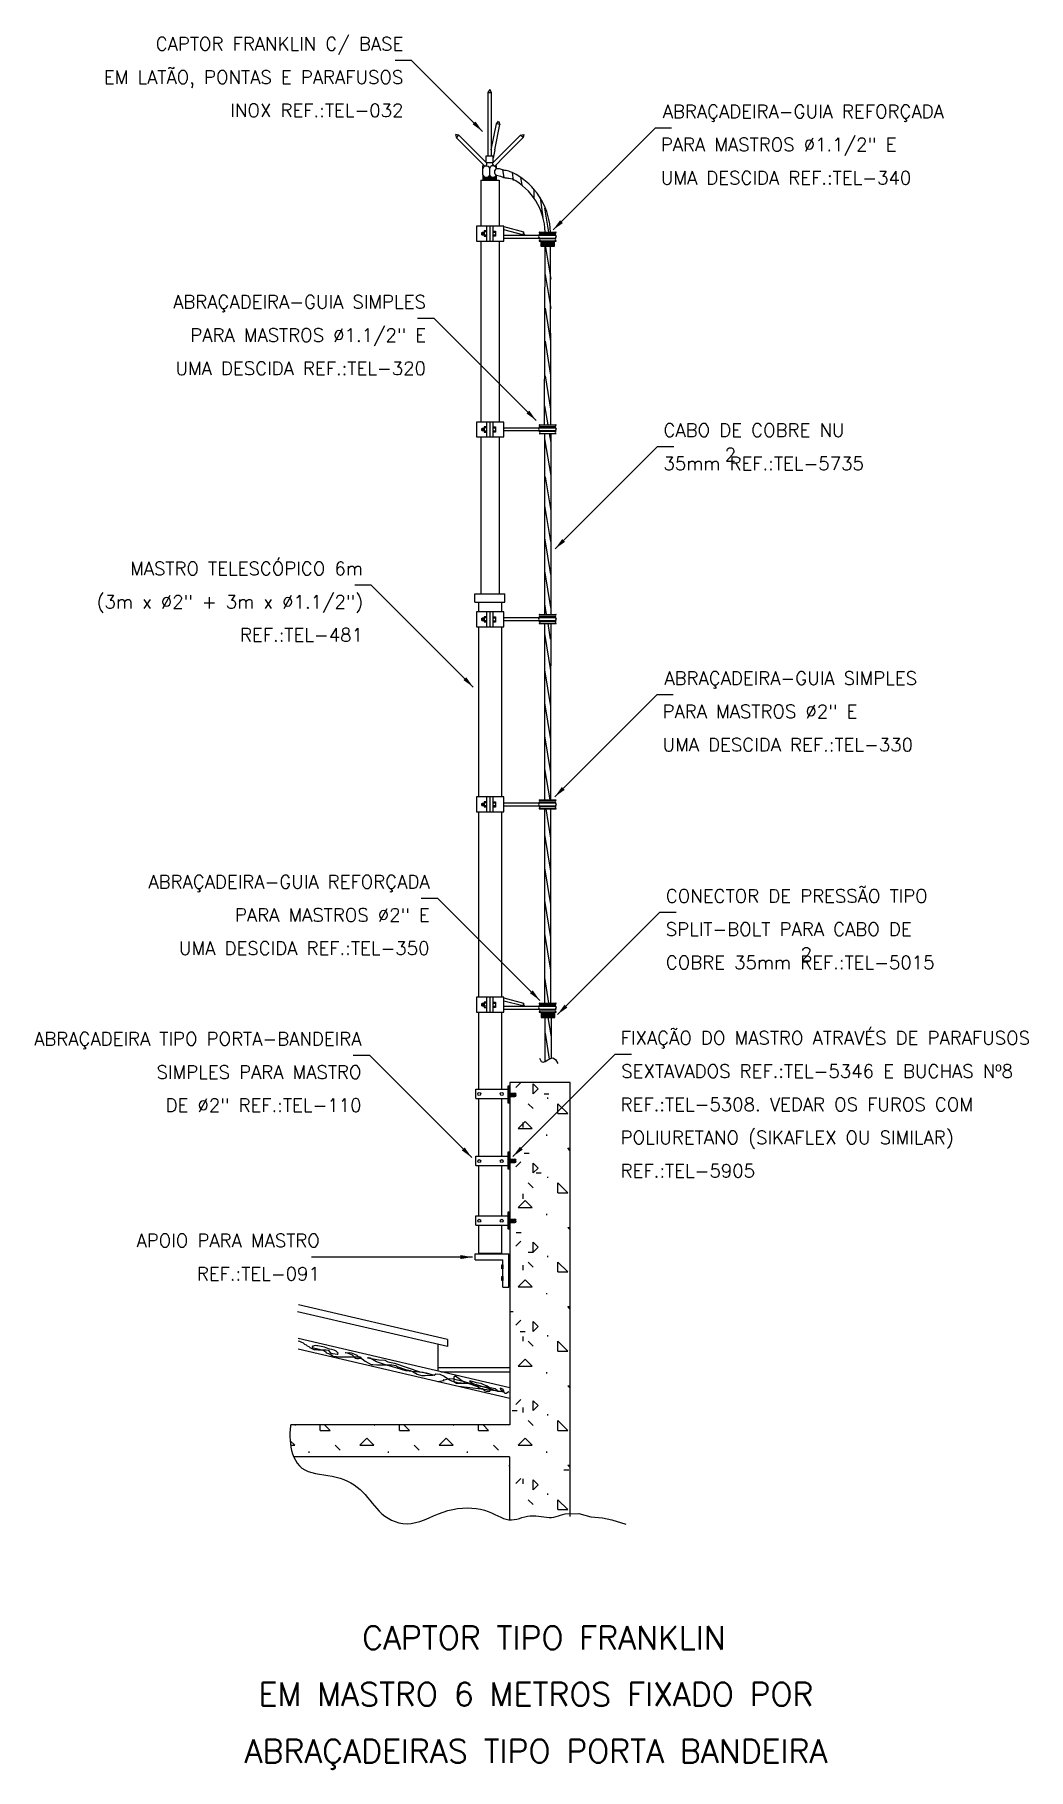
# Model space of a CAD drawing. Header units: millimetres. Extents: x -6158.1 to -6143.2, y -4738.5 to -4712.4.
import ezdxf
from ezdxf.enums import TextEntityAlignment as Align

# ---------------------------------------------------------------- set-up
doc = ezdxf.new("R2010")
doc.units = ezdxf.units.MM
doc.header["$LTSCALE"] = 10
doc.linetypes.add('DASHDOT', pattern=[1, 0.5, -0.25, 0, -0.25])
doc.layers.add('Termotécnica', color=7, linetype='Continuous')
doc.styles.add('r140', font='romans.shx')
doc.styles.add('r80', font='romans.shx')

msp = doc.modelspace()

# ---------------------------------------------------------------- texts
at = {"layer": 'Termotécnica', "color": 2, "style": 'r80'}
for s, p in [('CAPTOR FRANKLIN C/ BASE', (-6152.566, -4712.613)), ('EM LATÃO, PONTAS E PARAFUSOS', (-6152.566, -4713.114)), ('INOX REF.:TEL-032', (-6152.564, -4713.614)), ('ABRAÇADEIRA-GUIA SIMPLES', (-6152.226, -4716.497)), ('PARA MASTROS %%c1.1/2" E', (-6152.225, -4716.997)), ('UMA DESCIDA REF.:TEL-320', (-6152.225, -4717.498)), ('MASTRO TELESCÓPICO 6m', (-6153.174, -4720.512)), ('(3m x %%c2" + 3m x %%c1.1/2")', (-6153.173, -4721.013)), ('REF.:TEL-481', (-6153.173, -4721.512)), ('ABRAÇADEIRA-GUIA REFORÇADA', (-6152.17, -4725.228)), ('PARA MASTROS %%c2" E', (-6152.17, -4725.728)), ('UMA DESCIDA REF.:TEL-350', (-6152.172, -4726.228)), ('2', (-6146.412, -4726.316)), ('ABRAÇADEIRA TIPO PORTA-BANDEIRA', (-6153.196, -4727.593)), ('SIMPLES PARA MASTRO', (-6153.196, -4728.093)), ('DE %%c2" REF.:TEL-110', (-6153.196, -4728.593)), ('APOIO PARA MASTRO', (-6153.823, -4730.629)), ('REF.:TEL-091', (-6153.823, -4731.129))]:
    msp.add_text(s, height=0.2, dxfattribs=at).set_placement(p, align=Align.RIGHT)
for s, p in [('ABRAÇADEIRA-GUIA REFORÇADA', (-6148.661, -4713.63)), ('PARA MASTROS %%c1.1/2" E', (-6148.689, -4714.13)), ('UMA DESCIDA REF.:TEL-340', (-6148.689, -4714.63)), ('CABO DE COBRE NU', (-6148.649, -4718.429)), ('35mm REF.:TEL-5735', (-6148.649, -4718.929)), ('2', (-6147.726, -4718.796)), ('ABRAÇADEIRA-GUIA SIMPLES', (-6148.636, -4722.163)), ('PARA MASTROS %%c2" E', (-6148.663, -4722.663)), ('UMA DESCIDA REF.:TEL-330', (-6148.663, -4723.164)), ('CONECTOR DE PRESSÃO TIPO', (-6148.614, -4725.442)), ('SPLIT-BOLT PARA CABO DE', (-6148.615, -4725.941)), ('COBRE 35mm REF.:TEL-5015', (-6148.614, -4726.442)), ('FIXAÇÃO DO MASTRO ATRAVÉS DE PARAFUSOS', (-6149.293, -4727.579)), ('SEXTAVADOS REF.:TEL-5346 E BUCHAS Nº8', (-6149.285, -4728.079)), ('REF.:TEL-5308. VEDAR OS FUROS COM', (-6149.294, -4728.579)), ('POLIURETANO (SIKAFLEX OU SIMILAR)', (-6149.294, -4729.079)), ('REF.:TEL-5905', (-6149.293, -4729.579))]:
    msp.add_text(s, height=0.2, dxfattribs=at).set_placement(p)
at = {"layer": 'Termotécnica', "color": 5, "style": 'r140'}
for s, p in [(' CAPTOR TIPO FRANKLIN', (-6150.568, -4736.789)), ('EM MASTRO 6 METROS FIXADO POR', (-6150.568, -4737.64)), ('ABRAÇADEIRAS TIPO PORTA BANDEIRA', (-6150.568, -4738.495))]:
    msp.add_text(s, height=0.35, dxfattribs=at).set_placement(p, align=Align.BOTTOM_CENTER)

# ---------------------------------------------------------------- blocks, each defined once
blk = doc.blocks.new('*X7')
at = {"color": 0}
for p, q in [((181.767, 175.738), (181.784, 175.755)), ((181.767, 175.72), (181.785, 175.738)), ((181.767, 175.703), (181.786, 175.722)), ((181.768, 175.757), (181.773, 175.762)), ((181.775, 175.693), (181.785, 175.703))]:
    blk.add_line(p, q, dxfattribs=at)
blk = doc.blocks.new('*X1')
at = {"color": 0, "linetype": 'ByBlock'}
for p, q in [((387.028, 152.597), (387.028, 152.67)), ((387.041, 152.597), (387.041, 152.67)), ((387.053, 152.597), (387.053, 152.67)), ((387.066, 152.597), (387.066, 152.67)), ((387.078, 152.597), (387.078, 152.67))]:
    blk.add_line(p, q, dxfattribs=at)
blk = doc.blocks.new('*X2')
at = {"color": 0, "linetype": 'ByBlock'}
for p, q in [((387.028, 152.597), (387.028, 152.67)), ((387.041, 152.597), (387.041, 152.67)), ((387.053, 152.597), (387.053, 152.67)), ((387.066, 152.597), (387.066, 152.67)), ((387.078, 152.597), (387.078, 152.67))]:
    blk.add_line(p, q, dxfattribs=at)
blk = doc.blocks.new('*X3')
at = {"color": 0, "linetype": 'ByBlock'}
for p, q in [((387.028, 152.597), (387.028, 152.67)), ((387.041, 152.597), (387.041, 152.67)), ((387.053, 152.597), (387.053, 152.67)), ((387.066, 152.597), (387.066, 152.67)), ((387.078, 152.597), (387.078, 152.67))]:
    blk.add_line(p, q, dxfattribs=at)
blk = doc.blocks.new('*X4')
at = {"color": 0, "linetype": 'ByBlock'}
for p, q in [((387.028, 152.597), (387.028, 152.67)), ((387.041, 152.597), (387.041, 152.67)), ((387.053, 152.597), (387.053, 152.67)), ((387.066, 152.597), (387.066, 152.67)), ((387.078, 152.597), (387.078, 152.67))]:
    blk.add_line(p, q, dxfattribs=at)
blk = doc.blocks.new('*X5')
at = {"color": 0}
for p, q in [((221.64, 187.65), (221.66, 187.65)), ((222.07, 187.65), (222.15, 187.65)), ((222.1, 187.69), (222.12, 187.69)), ((222.56, 187.65), (222.58, 187.65)), ((221.64, 187.62), (221.7, 187.62)), ((221.64, 187.58), (221.76, 187.58)), ((221.64, 187.54), (222.58, 187.54)), ((221.64, 187.5), (222.58, 187.5)), ((221.64, 187.47), (222.58, 187.47)), ((221.64, 187.43), (222.58, 187.43)), ((221.64, 187.39), (222.58, 187.39)), ((221.97, 187.58), (222.25, 187.58)), ((222.03, 187.62), (222.19, 187.62)), ((222.46, 187.58), (222.58, 187.58)), ((222.52, 187.62), (222.58, 187.62))]:
    blk.add_line(p, q, dxfattribs=at)
blk = doc.blocks.new('*X6')
at = {"color": 0, "linetype": 'ByBlock'}
for p, q in [((387.028, 152.597), (387.028, 152.67)), ((387.041, 152.597), (387.041, 152.67)), ((387.053, 152.597), (387.053, 152.67)), ((387.066, 152.597), (387.066, 152.67)), ((387.078, 152.597), (387.078, 152.67))]:
    blk.add_line(p, q, dxfattribs=at)

# ---------------------------------------------------------------- hatches: boundary and pattern name
at = {"layer": 'Termotécnica'}
h = msp.add_hatch(dxfattribs=at)
h.set_pattern_fill('CONCRE', color=1, scale=1.192396, style=0)
h.set_pattern_definition([(0, (-6168.1258, -4753.6592), (1.192396, 1.192396), [0.14905, -1.043347]), (90, (-6168.1258, -4753.6592), (-1.192396, 1.192396), [0.14905, -1.043347]), (135, (-6167.9768, -4753.6592), (-1.192396, 0), [0.21079, -1.475515]), (0, (-6167.9768, -4752.9885), (1.192396, 1.192396), [0.14905, -1.043347]), (45, (-6167.9022, -4753.063), (0, 1.192396), [0.105394, -1.58091]), (135, (-6167.9022, -4753.063), (-1.192396, 0), [0.105394, -1.58091]), (0, (-6167.5296, -4752.6904), (1.192396, 1.192396), [0.21079, -0.98161]), (45, (-6167.5296, -4752.6904), (0, 1.192396), [0.14905, -1.537254]), (135, (-6167.3188, -4752.6904), (-1.192396, 0), [0.14905, -1.537254]), (90, (-6167.306, -4753.3611), (-1.192396, 1.192396), [0.14905, -1.043347]), (45, (-6167.306, -4753.3611), (0, 1.192396), [0.105394, -1.58091]), (135, (-6167.2315, -4753.2866), (-1.192396, 0), [0.105394, -1.58091]), (0, (-6167.9768, -4753.3611), (1.192396, 1.192396), [0.074525, -0.99863]), (0, (-6167.0825, -4753.063), (1.192396, 1.192396), [0.074525, -0.99863]), (90, (-6167.4551, -4752.914), (-1.192396, 1.192396), [0.074525, -0.99863]), (135, (-6167.306, -4753.5847), (-1.192396, 0), [0.105394, -1.58091]), (135, (-6167.8277, -4752.7649), (-1.192396, 0), [0.105394, -1.58091]), (45, (-6167.5669, -4753.268), (0, 1.192396), [0.105394, -1.58091]), (90, (-6167.7159, -4753.5102), (-1.192396, 1.192396), [0.01863, -1.173765]), (90, (-6167.66, -4753.0071), (-1.192396, 1.192396), [0.01863, -1.173765]), (90, (-6167.1011, -4752.8022), (-1.192396, 1.192396), [0.01863, -1.173765]), (90, (-6167.0825, -4753.4357), (-1.192396, 1.192396), [0.01863, -1.173765])])
h.paths.add_polyline_path([(-6150.963, -4728.149), (-6150.963, -4728.334), (-6150.962, -4728.322), (-6150.956, -4728.325), (-6150.95, -4728.322), (-6150.941, -4728.325), (-6150.936, -4728.321), (-6150.928, -4728.325), (-6150.923, -4728.321), (-6150.917, -4728.325), (-6150.911, -4728.322), (-6150.902, -4728.325), (-6150.897, -4728.321), (-6150.89, -4728.325), (-6150.885, -4728.322), (-6150.877, -4728.328), (-6150.872, -4728.335), (-6150.877, -4728.341), (-6150.885, -4728.348), (-6150.89, -4728.345), (-6150.898, -4728.348), (-6150.902, -4728.344), (-6150.911, -4728.348), (-6150.916, -4728.344), (-6150.924, -4728.348), (-6150.929, -4728.344), (-6150.937, -4728.348), (-6150.941, -4728.345), (-6150.95, -4728.348), (-6150.956, -4728.344), (-6150.963, -4728.348), (-6150.963, -4729.329), (-6150.962, -4729.317), (-6150.956, -4729.319), (-6150.95, -4729.317), (-6150.941, -4729.319), (-6150.936, -4729.316), (-6150.928, -4729.319), (-6150.923, -4729.316), (-6150.917, -4729.32), (-6150.911, -4729.317), (-6150.902, -4729.32), (-6150.897, -4729.316), (-6150.89, -4729.32), (-6150.885, -4729.317), (-6150.877, -4729.323), (-6150.872, -4729.33), (-6150.877, -4729.336), (-6150.885, -4729.343), (-6150.89, -4729.34), (-6150.898, -4729.343), (-6150.902, -4729.339), (-6150.911, -4729.343), (-6150.916, -4729.338), (-6150.924, -4729.343), (-6150.929, -4729.339), (-6150.937, -4729.343), (-6150.941, -4729.34), (-6150.95, -4729.342), (-6150.956, -4729.339), (-6150.963, -4729.342), (-6150.963, -4730.232), (-6150.962, -4730.22), (-6150.956, -4730.223), (-6150.95, -4730.22), (-6150.941, -4730.223), (-6150.936, -4730.219), (-6150.928, -4730.223), (-6150.923, -4730.219), (-6150.917, -4730.223), (-6150.911, -4730.22), (-6150.902, -4730.223), (-6150.897, -4730.219), (-6150.89, -4730.223), (-6150.885, -4730.22), (-6150.877, -4730.226), (-6150.872, -4730.233), (-6150.877, -4730.239), (-6150.885, -4730.246), (-6150.89, -4730.243), (-6150.898, -4730.246), (-6150.902, -4730.242), (-6150.911, -4730.246), (-6150.916, -4730.242), (-6150.924, -4730.246), (-6150.929, -4730.242), (-6150.937, -4730.246), (-6150.941, -4730.243), (-6150.95, -4730.246), (-6150.956, -4730.242), (-6150.963, -4730.246), (-6150.963, -4733.304), (-6154.261, -4733.304), (-6154.263, -4733.32), (-6154.269, -4733.375), (-6154.272, -4733.429), (-6154.272, -4733.482), (-6154.27, -4733.535), (-6154.266, -4733.588), (-6154.258, -4733.64), (-6154.247, -4733.691), (-6154.232, -4733.742), (-6154.215, -4733.785), (-6150.969, -4733.785), (-6150.969, -4734.734), (-6150.939, -4734.735), (-6150.899, -4734.731), (-6150.859, -4734.723), (-6150.819, -4734.713), (-6150.779, -4734.701), (-6150.738, -4734.69), (-6150.697, -4734.681), (-6150.656, -4734.675), (-6150.614, -4734.674), (-6150.572, -4734.676), (-6150.53, -4734.68), (-6150.489, -4734.686), (-6150.448, -4734.691), (-6150.408, -4734.696), (-6150.37, -4734.699), (-6150.333, -4734.698), (-6150.298, -4734.693), (-6150.264, -4734.685), (-6150.231, -4734.675), (-6150.197, -4734.664), (-6150.163, -4734.654), (-6150.128, -4734.646), (-6150.053, -4734.643), (-6150.053, -4728.149)])

# ---------------------------------------------------------------- linework, layer by layer
at = {"layer": 'Termotécnica', "color": 2}
for p, q in [((-6152.441, -4712.764), (-6152.691, -4712.764)), ((-6151.374, -4713.831), (-6152.441, -4712.764)), ((-6150.312, -4715.315), (-6148.776, -4713.78)), ((-6148.526, -4713.78), (-6148.776, -4713.78)), ((-6152.1, -4716.647), (-6152.35, -4716.647)), ((-6150.565, -4718.183), (-6152.1, -4716.647)), ((-6150.28, -4720.115), (-6148.745, -4718.579)), ((-6148.495, -4718.579), (-6148.745, -4718.579)), ((-6153.048, -4720.663), (-6153.298, -4720.663)), ((-6151.513, -4722.198), (-6153.048, -4720.663)), ((-6150.286, -4723.849), (-6148.751, -4722.314)), ((-6148.501, -4722.314), (-6148.751, -4722.314)), ((-6152.046, -4725.378), (-6152.296, -4725.378)), ((-6150.511, -4726.913), (-6152.046, -4725.378)), ((-6150.246, -4727.127), (-6148.71, -4725.592)), ((-6148.46, -4725.592), (-6148.71, -4725.592)), ((-6153.071, -4727.743), (-6153.321, -4727.743)), ((-6151.536, -4729.279), (-6153.071, -4727.743)), ((-6150.917, -4729.265), (-6149.381, -4727.729)), ((-6149.131, -4727.729), (-6149.381, -4727.729)), ((-6153.698, -4730.779), (-6153.948, -4730.779)), ((-6151.526, -4730.779), (-6153.698, -4730.779))]:
    msp.add_line(p, q, dxfattribs=at)
at = {"layer": 'Termotécnica', "color": 2, "ltscale": 5}
for p, q in [((-6151.29, -4714.197), (-6151.29, -4713.244)), ((-6151.239, -4714.197), (-6151.239, -4713.244)), ((-6151.241, -4714.106), (-6151.165, -4713.717)), ((-6151.189, -4714.11), (-6151.114, -4713.726)), ((-6151.491, -4714.202), (-6151.767, -4713.926)), ((-6151.45, -4714.17), (-6151.731, -4713.889)), ((-6151.081, -4714.17), (-6150.8, -4713.889)), ((-6151.04, -4714.202), (-6150.763, -4713.925)), ((-6151.491, -4714.202), (-6151.345, -4714.348)), ((-6151.308, -4714.311), (-6151.455, -4714.164)), ((-6151.316, -4714.197), (-6151.213, -4714.197)), ((-6151.316, -4714.3), (-6151.316, -4714.197)), ((-6151.222, -4714.311), (-6151.075, -4714.164)), ((-6151.189, -4714.11), (-6151.214, -4714.235)), ((-6151.214, -4714.3), (-6151.214, -4714.197)), ((-6151.04, -4714.202), (-6151.185, -4714.348)), ((-6151.354, -4714.339), (-6151.367, -4714.351)), ((-6151.367, -4714.483), (-6151.367, -4714.351)), ((-6151.367, -4714.483), (-6151.367, -4714.49)), ((-6151.364, -4714.561), (-6151.364, -4714.496)), ((-6151.316, -4714.3), (-6151.214, -4714.3)), ((-6151.266, -4714.383), (-6151.266, -4714.49)), ((-6151.176, -4714.339), (-6151.166, -4714.351)), ((-6151.17, -4714.499), (-6151.17, -4714.56)), ((-6151.166, -4714.351), (-6151.166, -4714.395)), ((-6151.166, -4714.491), (-6151.166, -4714.491)), ((-6151.17, -4714.56), (-6151.364, -4714.561)), ((-6151.464, -4715.258), (-6151.464, -4715.481)), ((-6151.309, -4715.481), (-6151.309, -4715.258)), ((-6151.264, -4715.258), (-6151.264, -4715.481)), ((-6151.264, -4715.258), (-6151.264, -4715.481)), ((-6151.219, -4715.258), (-6151.219, -4715.481)), ((-6151.054, -4715.481), (-6151.054, -4715.258)), ((-6150.754, -4715.345), (-6150.766, -4715.389)), ((-6150.518, -4715.347), (-6150.268, -4715.347)), ((-6150.505, -4715.392), (-6150.518, -4715.378)), ((-6150.268, -4715.378), (-6150.518, -4715.378)), ((-6150.505, -4715.436), (-6150.518, -4715.45)), ((-6150.268, -4715.45), (-6150.518, -4715.45)), ((-6150.518, -4715.481), (-6150.268, -4715.481)), ((-6150.505, -4715.392), (-6150.283, -4715.391)), ((-6150.505, -4715.436), (-6150.283, -4715.436)), ((-6150.439, -4718.247), (-6150.431, -4715.481)), ((-6150.347, -4718.247), (-6150.349, -4715.481)), ((-6150.281, -4715.391), (-6150.268, -4715.378)), ((-6150.281, -4715.436), (-6150.268, -4715.45)), ((-6151.464, -4718.206), (-6151.464, -4718.429)), ((-6151.309, -4718.429), (-6151.309, -4718.206)), ((-6151.264, -4718.206), (-6151.264, -4718.429)), ((-6151.264, -4718.206), (-6151.264, -4718.429)), ((-6151.219, -4718.206), (-6151.219, -4718.429)), ((-6151.054, -4718.429), (-6151.054, -4718.206)), ((-6150.518, -4718.247), (-6150.268, -4718.247)), ((-6150.268, -4718.278), (-6150.518, -4718.278)), ((-6150.505, -4718.292), (-6150.518, -4718.278)), ((-6150.505, -4718.336), (-6150.518, -4718.35)), ((-6150.268, -4718.35), (-6150.518, -4718.35)), ((-6150.518, -4718.381), (-6150.268, -4718.381)), ((-6150.505, -4718.292), (-6150.283, -4718.292)), ((-6150.505, -4718.336), (-6150.283, -4718.336)), ((-6150.347, -4718.381), (-6150.347, -4721.106)), ((-6150.281, -4718.292), (-6150.268, -4718.278)), ((-6150.281, -4718.336), (-6150.268, -4718.35)), ((-6151.464, -4721.065), (-6151.464, -4721.288)), ((-6151.309, -4721.288), (-6151.309, -4721.065)), ((-6151.264, -4721.065), (-6151.264, -4721.288)), ((-6151.264, -4721.065), (-6151.264, -4721.288)), ((-6151.219, -4721.065), (-6151.219, -4721.288)), ((-6151.054, -4721.288), (-6151.054, -4721.065)), ((-6150.518, -4721.106), (-6150.268, -4721.106)), ((-6150.505, -4721.15), (-6150.518, -4721.137)), ((-6150.268, -4721.137), (-6150.518, -4721.137)), ((-6150.505, -4721.195), (-6150.518, -4721.208)), ((-6150.268, -4721.208), (-6150.518, -4721.208)), ((-6150.518, -4721.24), (-6150.268, -4721.24)), ((-6150.505, -4721.15), (-6150.283, -4721.15)), ((-6150.505, -4721.195), (-6150.283, -4721.195)), ((-6150.347, -4721.24), (-6150.349, -4722.525)), ((-6150.281, -4721.15), (-6150.268, -4721.137)), ((-6150.281, -4721.195), (-6150.268, -4721.208)), ((-6150.439, -4722.525), (-6150.44, -4723.896)), ((-6150.349, -4722.525), (-6150.349, -4723.896)), ((-6151.464, -4723.851), (-6151.464, -4724.074)), ((-6151.309, -4724.074), (-6151.309, -4723.851)), ((-6151.264, -4723.851), (-6151.264, -4724.074)), ((-6151.264, -4723.851), (-6151.264, -4724.074)), ((-6151.219, -4723.851), (-6151.219, -4724.074)), ((-6151.054, -4724.074), (-6151.054, -4723.851)), ((-6150.518, -4723.896), (-6150.268, -4723.896)), ((-6150.505, -4723.941), (-6150.518, -4723.928)), ((-6150.268, -4723.928), (-6150.518, -4723.928)), ((-6150.505, -4723.941), (-6150.283, -4723.941)), ((-6150.281, -4723.941), (-6150.268, -4723.928)), ((-6150.505, -4723.986), (-6150.518, -4723.999)), ((-6150.268, -4723.999), (-6150.518, -4723.999)), ((-6150.518, -4724.03), (-6150.268, -4724.03)), ((-6150.505, -4723.986), (-6150.283, -4723.986)), ((-6150.44, -4724.03), (-6150.441, -4726.665)), ((-6150.349, -4724.03), (-6150.35, -4726.665)), ((-6150.281, -4723.986), (-6150.268, -4723.999)), ((-6150.441, -4726.665), (-6150.441, -4726.956)), ((-6150.35, -4726.665), (-6150.35, -4726.956)), ((-6151.464, -4726.867), (-6151.464, -4727.09)), ((-6151.309, -4727.09), (-6151.309, -4726.867)), ((-6151.264, -4726.867), (-6151.264, -4727.09)), ((-6151.264, -4726.867), (-6151.264, -4727.09)), ((-6151.219, -4726.867), (-6151.219, -4727.09)), ((-6151.054, -4727.09), (-6151.054, -4726.867)), ((-6150.754, -4726.955), (-6150.766, -4726.998)), ((-6150.518, -4726.956), (-6150.268, -4726.956)), ((-6150.268, -4726.988), (-6150.518, -4726.988)), ((-6150.505, -4727.001), (-6150.518, -4726.988)), ((-6150.505, -4727.046), (-6150.518, -4727.059)), ((-6150.268, -4727.059), (-6150.518, -4727.059)), ((-6150.505, -4727.001), (-6150.283, -4727.001)), ((-6150.505, -4727.046), (-6150.283, -4727.046)), ((-6150.281, -4727.001), (-6150.268, -4726.988)), ((-6150.281, -4727.046), (-6150.268, -4727.059)), ((-6150.518, -4727.09), (-6150.268, -4727.09)), ((-6150.433, -4727.171), (-6150.433, -4727.835)), ((-6150.342, -4727.171), (-6150.342, -4727.786)), ((-6151.475, -4728.249), (-6150.993, -4728.249)), ((-6151.475, -4728.389), (-6151.475, -4728.249)), ((-6151.475, -4728.389), (-6150.993, -4728.389)), ((-6151.475, -4729.259), (-6150.993, -4729.259)), ((-6151.475, -4729.399), (-6151.475, -4729.259)), ((-6151.475, -4729.399), (-6150.993, -4729.399)), ((-6151.475, -4730.158), (-6150.993, -4730.158)), ((-6151.475, -4730.298), (-6151.475, -4730.158)), ((-6151.475, -4730.298), (-6150.993, -4730.298)), ((-6151.486, -4730.73), (-6150.975, -4730.73)), ((-6151.486, -4730.82), (-6151.486, -4730.73)), ((-6150.975, -4731.23), (-6150.975, -4730.73)), ((-6151.486, -4730.82), (-6151.065, -4730.82)), ((-6151.065, -4731.23), (-6151.065, -4730.82)), ((-6151.065, -4731.23), (-6150.975, -4731.23)), ((-6151.901, -4732.018), (-6154.145, -4731.495)), ((-6151.901, -4732.126), (-6154.157, -4731.601)), ((-6150.963, -4732.746), (-6154.151, -4732.004)), ((-6150.963, -4732.906), (-6154.151, -4732.164)), ((-6152.047, -4732.092), (-6152.047, -4732.493)), ((-6152.047, -4732.442), (-6150.963, -4732.442)), ((-6151.999, -4732.504), (-6150.963, -4732.504))]:
    msp.add_line(p, q, dxfattribs=at)
at = {"layer": 'Termotécnica', "color": 1}
msp.add_line((-6151.367, -4714.383), (-6151.367, -4714.383), dxfattribs=at)
at = {"layer": 'Termotécnica', "color": 1, "ltscale": 5}
for p, q in [((-6151.072, -4714.407), (-6151.054, -4714.525)), ((-6150.929, -4714.45), (-6150.91, -4714.569)), ((-6150.8, -4714.523), (-6150.782, -4714.641)), ((-6150.601, -4714.701), (-6150.602, -4714.831)), ((-6150.507, -4714.827), (-6150.463, -4715.125)), ((-6150.439, -4714.989), (-6150.381, -4715.347)), ((-6151.349, -4715.329), (-6151.349, -4715.409)), ((-6151.311, -4715.33), (-6151.349, -4715.33)), ((-6151.22, -4715.331), (-6151.178, -4715.331)), ((-6151.22, -4715.331), (-6151.178, -4715.331)), ((-6151.178, -4715.331), (-6151.178, -4715.41)), ((-6151.178, -4715.331), (-6151.178, -4715.41)), ((-6151.381, -4715.354), (-6151.382, -4715.386)), ((-6151.382, -4715.386), (-6151.382, -4715.354)), ((-6151.382, -4715.354), (-6151.357, -4715.354)), ((-6151.382, -4715.386), (-6151.349, -4715.386)), ((-6151.349, -4715.386), (-6151.382, -4715.386)), ((-6151.349, -4715.354), (-6151.381, -4715.354)), ((-6151.376, -4715.354), (-6151.376, -4715.386)), ((-6151.37, -4715.354), (-6151.37, -4715.386)), ((-6151.364, -4715.354), (-6151.364, -4715.386)), ((-6151.359, -4715.354), (-6151.359, -4715.386)), ((-6151.357, -4715.354), (-6151.349, -4715.354)), ((-6151.355, -4715.354), (-6151.355, -4715.386)), ((-6151.355, -4715.354), (-6151.355, -4715.386)), ((-6151.31, -4715.345), (-6151.349, -4715.345)), ((-6151.31, -4715.394), (-6151.349, -4715.394)), ((-6151.31, -4715.394), (-6151.349, -4715.394)), ((-6151.349, -4715.409), (-6151.31, -4715.409)), ((-6151.178, -4715.346), (-6151.22, -4715.346)), ((-6151.22, -4715.346), (-6151.178, -4715.346)), ((-6151.178, -4715.394), (-6151.22, -4715.394)), ((-6151.22, -4715.394), (-6151.178, -4715.394)), ((-6151.178, -4715.41), (-6151.22, -4715.41)), ((-6151.178, -4715.41), (-6151.22, -4715.41)), ((-6150.518, -4715.351), (-6150.268, -4715.351)), ((-6150.518, -4715.476), (-6150.268, -4715.476)), ((-6150.431, -4715.543), (-6150.347, -4716.056)), ((-6150.359, -4715.481), (-6150.349, -4715.541)), ((-6150.431, -4715.987), (-6150.347, -4716.499)), ((-6150.431, -4716.494), (-6150.349, -4716.996)), ((-6150.431, -4716.991), (-6150.348, -4717.499)), ((-6150.431, -4717.51), (-6150.349, -4718.011)), ((-6150.438, -4717.96), (-6150.391, -4718.247)), ((-6151.381, -4718.302), (-6151.382, -4718.335)), ((-6151.382, -4718.335), (-6151.382, -4718.302)), ((-6151.382, -4718.302), (-6151.357, -4718.302)), ((-6151.382, -4718.335), (-6151.349, -4718.335)), ((-6151.349, -4718.335), (-6151.382, -4718.335)), ((-6151.349, -4718.302), (-6151.381, -4718.302)), ((-6151.376, -4718.302), (-6151.376, -4718.335)), ((-6151.37, -4718.302), (-6151.37, -4718.335)), ((-6151.364, -4718.302), (-6151.364, -4718.335)), ((-6151.359, -4718.302), (-6151.359, -4718.335)), ((-6151.357, -4718.302), (-6151.349, -4718.302)), ((-6151.355, -4718.302), (-6151.355, -4718.335)), ((-6151.355, -4718.302), (-6151.355, -4718.335)), ((-6151.311, -4718.278), (-6151.349, -4718.278)), ((-6151.349, -4718.278), (-6151.349, -4718.358)), ((-6151.31, -4718.293), (-6151.349, -4718.293)), ((-6151.31, -4718.342), (-6151.349, -4718.342)), ((-6151.31, -4718.342), (-6151.349, -4718.342)), ((-6151.349, -4718.358), (-6151.31, -4718.358)), ((-6151.22, -4718.279), (-6151.178, -4718.279)), ((-6151.22, -4718.279), (-6151.178, -4718.279)), ((-6151.178, -4718.295), (-6151.22, -4718.295)), ((-6151.22, -4718.295), (-6151.178, -4718.295)), ((-6151.178, -4718.343), (-6151.22, -4718.343)), ((-6151.22, -4718.343), (-6151.178, -4718.343)), ((-6151.178, -4718.359), (-6151.22, -4718.359)), ((-6151.178, -4718.359), (-6151.22, -4718.359)), ((-6151.178, -4718.279), (-6151.178, -4718.359)), ((-6151.178, -4718.279), (-6151.178, -4718.359)), ((-6150.518, -4718.252), (-6150.268, -4718.251)), ((-6150.518, -4718.377), (-6150.268, -4718.377)), ((-6150.438, -4718.459), (-6150.347, -4719.013)), ((-6150.369, -4718.381), (-6150.347, -4718.517)), ((-6150.431, -4719.031), (-6150.347, -4719.543)), ((-6150.438, -4719.464), (-6150.349, -4720.006)), ((-6150.439, -4719.95), (-6150.349, -4720.503)), ((-6150.439, -4720.447), (-6150.349, -4720.999)), ((-6150.439, -4720.943), (-6150.413, -4721.106)), ((-6151.382, -4721.161), (-6151.357, -4721.161)), ((-6151.382, -4721.194), (-6151.382, -4721.161)), ((-6151.381, -4721.161), (-6151.382, -4721.194)), ((-6151.349, -4721.194), (-6151.382, -4721.194)), ((-6151.382, -4721.194), (-6151.349, -4721.194)), ((-6151.349, -4721.161), (-6151.381, -4721.161)), ((-6151.376, -4721.161), (-6151.376, -4721.194)), ((-6151.37, -4721.161), (-6151.37, -4721.194)), ((-6151.364, -4721.161), (-6151.364, -4721.194)), ((-6151.359, -4721.161), (-6151.359, -4721.194)), ((-6151.357, -4721.161), (-6151.349, -4721.161)), ((-6151.355, -4721.161), (-6151.355, -4721.193)), ((-6151.355, -4721.161), (-6151.355, -4721.193)), ((-6151.349, -4721.137), (-6151.349, -4721.216)), ((-6151.311, -4721.137), (-6151.349, -4721.137)), ((-6151.31, -4721.152), (-6151.349, -4721.152)), ((-6151.31, -4721.201), (-6151.349, -4721.201)), ((-6151.31, -4721.201), (-6151.349, -4721.201)), ((-6151.349, -4721.216), (-6151.31, -4721.216)), ((-6151.22, -4721.138), (-6151.178, -4721.138)), ((-6151.22, -4721.138), (-6151.178, -4721.138)), ((-6151.22, -4721.154), (-6151.178, -4721.154)), ((-6151.178, -4721.154), (-6151.22, -4721.154)), ((-6151.22, -4721.202), (-6151.178, -4721.202)), ((-6151.178, -4721.202), (-6151.22, -4721.202)), ((-6151.178, -4721.217), (-6151.22, -4721.217)), ((-6151.178, -4721.217), (-6151.22, -4721.217)), ((-6151.178, -4721.138), (-6151.178, -4721.217)), ((-6151.178, -4721.138), (-6151.178, -4721.217)), ((-6150.518, -4721.11), (-6150.268, -4721.11)), ((-6150.518, -4721.235), (-6150.268, -4721.235)), ((-6150.391, -4721.24), (-6150.353, -4721.473)), ((-6150.439, -4721.39), (-6150.348, -4721.947)), ((-6150.439, -4721.936), (-6150.349, -4722.489)), ((-6150.439, -4722.433), (-6150.349, -4722.985)), ((-6150.439, -4722.929), (-6150.349, -4723.482)), ((-6150.439, -4723.426), (-6150.362, -4723.896)), ((-6151.382, -4723.947), (-6151.357, -4723.947)), ((-6151.382, -4723.979), (-6151.382, -4723.947)), ((-6151.381, -4723.947), (-6151.382, -4723.979)), ((-6151.349, -4723.947), (-6151.381, -4723.947)), ((-6151.376, -4723.947), (-6151.376, -4723.979)), ((-6151.37, -4723.947), (-6151.37, -4723.979)), ((-6151.364, -4723.947), (-6151.364, -4723.979)), ((-6151.359, -4723.947), (-6151.359, -4723.979)), ((-6151.357, -4723.947), (-6151.349, -4723.947)), ((-6151.355, -4723.947), (-6151.355, -4723.979)), ((-6151.355, -4723.947), (-6151.355, -4723.979)), ((-6151.349, -4723.922), (-6151.349, -4724.002)), ((-6151.311, -4723.923), (-6151.349, -4723.923)), ((-6151.31, -4723.938), (-6151.349, -4723.938)), ((-6151.22, -4723.924), (-6151.178, -4723.924)), ((-6151.22, -4723.924), (-6151.178, -4723.924)), ((-6151.22, -4723.939), (-6151.178, -4723.939)), ((-6151.178, -4723.939), (-6151.22, -4723.939)), ((-6151.178, -4723.924), (-6151.178, -4724.003)), ((-6151.178, -4723.924), (-6151.178, -4724.003)), ((-6150.518, -4723.901), (-6150.268, -4723.901)), ((-6151.349, -4723.979), (-6151.382, -4723.979)), ((-6151.382, -4723.979), (-6151.349, -4723.979)), ((-6151.31, -4723.987), (-6151.349, -4723.987)), ((-6151.31, -4723.987), (-6151.349, -4723.987)), ((-6151.349, -4724.002), (-6151.31, -4724.002)), ((-6151.22, -4723.987), (-6151.178, -4723.987)), ((-6151.178, -4723.987), (-6151.22, -4723.987)), ((-6151.178, -4724.003), (-6151.22, -4724.003)), ((-6151.178, -4724.003), (-6151.22, -4724.003)), ((-6150.518, -4724.026), (-6150.268, -4724.026)), ((-6150.422, -4724.03), (-6150.349, -4724.472)), ((-6150.44, -4724.416), (-6150.35, -4724.967)), ((-6150.439, -4724.916), (-6150.349, -4725.468)), ((-6150.439, -4725.412), (-6150.349, -4725.965)), ((-6150.439, -4725.909), (-6150.349, -4726.461)), ((-6150.441, -4726.571), (-6150.378, -4726.956)), ((-6151.381, -4726.963), (-6151.382, -4726.996)), ((-6151.382, -4726.996), (-6151.382, -4726.963)), ((-6151.382, -4726.963), (-6151.357, -4726.963)), ((-6151.382, -4726.996), (-6151.349, -4726.996)), ((-6151.349, -4726.996), (-6151.382, -4726.996)), ((-6151.349, -4726.963), (-6151.381, -4726.963)), ((-6151.376, -4726.963), (-6151.376, -4726.996)), ((-6151.37, -4726.963), (-6151.37, -4726.996)), ((-6151.364, -4726.963), (-6151.364, -4726.996)), ((-6151.359, -4726.963), (-6151.359, -4726.996)), ((-6151.357, -4726.963), (-6151.349, -4726.963)), ((-6151.355, -4726.963), (-6151.355, -4726.996)), ((-6151.355, -4726.963), (-6151.355, -4726.996)), ((-6151.311, -4726.939), (-6151.349, -4726.939)), ((-6151.349, -4726.939), (-6151.349, -4727.019)), ((-6151.31, -4726.954), (-6151.349, -4726.954)), ((-6151.31, -4727.003), (-6151.349, -4727.003)), ((-6151.31, -4727.003), (-6151.349, -4727.003)), ((-6151.349, -4727.019), (-6151.31, -4727.019)), ((-6151.22, -4726.94), (-6151.178, -4726.94)), ((-6151.22, -4726.94), (-6151.178, -4726.94)), ((-6151.178, -4726.956), (-6151.22, -4726.956)), ((-6151.22, -4726.956), (-6151.178, -4726.956)), ((-6151.178, -4727.004), (-6151.22, -4727.004)), ((-6151.22, -4727.004), (-6151.178, -4727.004)), ((-6151.178, -4727.019), (-6151.22, -4727.019)), ((-6151.178, -4727.019), (-6151.22, -4727.019)), ((-6151.178, -4726.94), (-6151.178, -4727.019)), ((-6151.178, -4726.94), (-6151.178, -4727.019)), ((-6150.518, -4726.961), (-6150.268, -4726.961)), ((-6150.518, -4727.086), (-6150.268, -4727.086)), ((-6150.39, -4727.171), (-6150.342, -4727.464)), ((-6150.356, -4727.09), (-6150.343, -4727.164)), ((-6150.432, -4727.409), (-6150.368, -4727.797)), ((-6150.962, -4728.321), (-6150.963, -4728.347)), ((-6150.956, -4728.344), (-6150.963, -4728.348)), ((-6150.963, -4728.354), (-6150.885, -4728.354)), ((-6150.963, -4728.361), (-6150.885, -4728.361)), ((-6150.962, -4728.309), (-6150.885, -4728.309)), ((-6150.962, -4728.315), (-6150.885, -4728.316)), ((-6150.962, -4728.318), (-6150.962, -4728.322)), ((-6150.962, -4728.322), (-6150.956, -4728.325)), ((-6150.956, -4728.325), (-6150.95, -4728.322)), ((-6150.95, -4728.348), (-6150.956, -4728.344)), ((-6150.95, -4728.322), (-6150.941, -4728.325)), ((-6150.941, -4728.345), (-6150.95, -4728.348)), ((-6150.941, -4728.325), (-6150.936, -4728.321)), ((-6150.937, -4728.348), (-6150.941, -4728.345)), ((-6150.929, -4728.344), (-6150.937, -4728.348)), ((-6150.936, -4728.321), (-6150.928, -4728.325)), ((-6150.924, -4728.348), (-6150.929, -4728.344)), ((-6150.928, -4728.325), (-6150.923, -4728.321)), ((-6150.916, -4728.344), (-6150.924, -4728.348)), ((-6150.923, -4728.321), (-6150.917, -4728.325)), ((-6150.917, -4728.325), (-6150.911, -4728.322)), ((-6150.911, -4728.348), (-6150.916, -4728.344)), ((-6150.911, -4728.322), (-6150.902, -4728.325)), ((-6150.902, -4728.344), (-6150.911, -4728.348)), ((-6150.902, -4728.325), (-6150.897, -4728.321)), ((-6150.898, -4728.348), (-6150.902, -4728.344)), ((-6150.89, -4728.345), (-6150.898, -4728.348)), ((-6150.897, -4728.321), (-6150.89, -4728.325)), ((-6150.89, -4728.325), (-6150.885, -4728.322)), ((-6150.885, -4728.348), (-6150.89, -4728.345)), ((-6150.885, -4728.322), (-6150.877, -4728.328)), ((-6150.877, -4728.341), (-6150.885, -4728.348)), ((-6150.872, -4728.335), (-6150.877, -4728.328)), ((-6150.872, -4728.335), (-6150.877, -4728.341)), ((-6150.962, -4729.316), (-6150.963, -4729.342)), ((-6150.956, -4729.339), (-6150.963, -4729.342)), ((-6150.963, -4729.349), (-6150.885, -4729.349)), ((-6150.963, -4729.355), (-6150.885, -4729.356)), ((-6150.962, -4729.304), (-6150.885, -4729.304)), ((-6150.962, -4729.31), (-6150.885, -4729.31)), ((-6150.962, -4729.313), (-6150.962, -4729.317)), ((-6150.962, -4729.317), (-6150.956, -4729.319)), ((-6150.956, -4729.319), (-6150.95, -4729.317)), ((-6150.95, -4729.342), (-6150.956, -4729.339)), ((-6150.95, -4729.317), (-6150.941, -4729.319)), ((-6150.941, -4729.34), (-6150.95, -4729.342)), ((-6150.941, -4729.319), (-6150.936, -4729.316)), ((-6150.937, -4729.343), (-6150.941, -4729.34)), ((-6150.929, -4729.339), (-6150.937, -4729.343)), ((-6150.936, -4729.316), (-6150.928, -4729.319)), ((-6150.924, -4729.343), (-6150.929, -4729.339)), ((-6150.928, -4729.319), (-6150.923, -4729.316)), ((-6150.916, -4729.338), (-6150.924, -4729.343)), ((-6150.923, -4729.316), (-6150.917, -4729.32)), ((-6150.917, -4729.32), (-6150.911, -4729.317)), ((-6150.911, -4729.343), (-6150.916, -4729.338)), ((-6150.911, -4729.317), (-6150.902, -4729.32)), ((-6150.902, -4729.339), (-6150.911, -4729.343)), ((-6150.902, -4729.32), (-6150.897, -4729.316)), ((-6150.898, -4729.343), (-6150.902, -4729.339)), ((-6150.89, -4729.34), (-6150.898, -4729.343)), ((-6150.897, -4729.316), (-6150.89, -4729.32)), ((-6150.89, -4729.32), (-6150.885, -4729.317)), ((-6150.885, -4729.343), (-6150.89, -4729.34)), ((-6150.885, -4729.317), (-6150.877, -4729.323)), ((-6150.877, -4729.336), (-6150.885, -4729.343)), ((-6150.872, -4729.33), (-6150.877, -4729.323)), ((-6150.872, -4729.33), (-6150.877, -4729.336)), ((-6150.962, -4730.219), (-6150.963, -4730.245)), ((-6150.962, -4730.207), (-6150.885, -4730.207)), ((-6150.962, -4730.213), (-6150.885, -4730.213)), ((-6150.962, -4730.216), (-6150.962, -4730.22)), ((-6150.962, -4730.22), (-6150.956, -4730.223)), ((-6150.956, -4730.223), (-6150.95, -4730.22)), ((-6150.95, -4730.22), (-6150.941, -4730.223)), ((-6150.941, -4730.223), (-6150.936, -4730.219)), ((-6150.936, -4730.219), (-6150.928, -4730.223)), ((-6150.928, -4730.223), (-6150.923, -4730.219)), ((-6150.923, -4730.219), (-6150.917, -4730.223)), ((-6150.917, -4730.223), (-6150.911, -4730.22)), ((-6150.911, -4730.22), (-6150.902, -4730.223)), ((-6150.902, -4730.223), (-6150.897, -4730.219)), ((-6150.897, -4730.219), (-6150.89, -4730.223)), ((-6150.89, -4730.223), (-6150.885, -4730.22)), ((-6150.885, -4730.22), (-6150.877, -4730.226)), ((-6150.956, -4730.242), (-6150.963, -4730.246)), ((-6150.963, -4730.252), (-6150.885, -4730.252)), ((-6150.963, -4730.259), (-6150.885, -4730.259)), ((-6150.95, -4730.246), (-6150.956, -4730.242)), ((-6150.941, -4730.243), (-6150.95, -4730.246)), ((-6150.937, -4730.246), (-6150.941, -4730.243)), ((-6150.929, -4730.242), (-6150.937, -4730.246)), ((-6150.924, -4730.246), (-6150.929, -4730.242)), ((-6150.916, -4730.242), (-6150.924, -4730.246)), ((-6150.911, -4730.246), (-6150.916, -4730.242)), ((-6150.902, -4730.242), (-6150.911, -4730.246)), ((-6150.898, -4730.246), (-6150.902, -4730.242)), ((-6150.89, -4730.243), (-6150.898, -4730.246)), ((-6150.885, -4730.246), (-6150.89, -4730.243)), ((-6150.877, -4730.239), (-6150.885, -4730.246)), ((-6150.872, -4730.233), (-6150.877, -4730.226)), ((-6150.872, -4730.233), (-6150.877, -4730.239))]:
    msp.add_line(p, q, dxfattribs=at)
at = {"layer": 'Termotécnica', "color": 3, "linetype": 'ByBlock', "ltscale": 5}
for p, q in [((-6151.401, -4714.567), (-6151.401, -4715.258)), ((-6151.401, -4714.567), (-6151.124, -4714.567)), ((-6151.124, -4714.567), (-6151.124, -4715.258)), ((-6151.401, -4715.481), (-6151.401, -4718.206)), ((-6151.124, -4715.481), (-6151.124, -4718.206)), ((-6151.401, -4718.429), (-6151.401, -4720.791)), ((-6151.124, -4718.429), (-6151.124, -4720.791)), ((-6151.487, -4720.791), (-6151.037, -4720.791)), ((-6151.487, -4720.916), (-6151.487, -4720.791)), ((-6151.037, -4720.916), (-6151.037, -4720.791)), ((-6151.487, -4720.916), (-6151.037, -4720.916)), ((-6151.435, -4720.916), (-6151.435, -4721.065)), ((-6151.089, -4720.916), (-6151.089, -4721.065)), ((-6151.435, -4721.288), (-6151.435, -4723.18)), ((-6151.089, -4721.288), (-6151.089, -4723.18)), ((-6151.435, -4723.18), (-6151.435, -4723.851)), ((-6151.089, -4723.18), (-6151.089, -4723.851)), ((-6151.435, -4724.074), (-6151.434, -4726.867)), ((-6151.09, -4724.074), (-6151.088, -4726.867)), ((-6151.434, -4727.09), (-6151.435, -4728.249)), ((-6151.088, -4727.09), (-6151.088, -4728.249)), ((-6151.435, -4728.389), (-6151.435, -4729.259)), ((-6151.088, -4728.389), (-6151.088, -4729.259)), ((-6151.435, -4729.399), (-6151.436, -4730.158)), ((-6151.088, -4729.399), (-6151.088, -4730.158)), ((-6151.436, -4730.298), (-6151.436, -4730.722)), ((-6151.088, -4730.298), (-6151.088, -4730.722))]:
    msp.add_line(p, q, dxfattribs=at)
at = {"layer": 'Termotécnica', "color": 3, "ltscale": 5}
for p, q in [((-6151.391, -4715.258), (-6151.464, -4715.258)), ((-6151.264, -4715.258), (-6151.4, -4715.258)), ((-6151.114, -4715.258), (-6151.264, -4715.258)), ((-6151.054, -4715.258), (-6151.114, -4715.258)), ((-6151.054, -4715.265), (-6150.754, -4715.345)), ((-6150.766, -4715.389), (-6151.054, -4715.313)), ((-6151.464, -4715.481), (-6151.391, -4715.481)), ((-6151.4, -4715.481), (-6151.264, -4715.481)), ((-6151.264, -4715.481), (-6151.114, -4715.481)), ((-6151.114, -4715.481), (-6151.054, -4715.481)), ((-6151.054, -4715.392), (-6150.505, -4715.392)), ((-6151.054, -4715.436), (-6150.505, -4715.436)), ((-6151.391, -4718.206), (-6151.464, -4718.206)), ((-6151.264, -4718.206), (-6151.4, -4718.206)), ((-6151.114, -4718.206), (-6151.264, -4718.206)), ((-6151.054, -4718.206), (-6151.114, -4718.206)), ((-6151.464, -4718.429), (-6151.391, -4718.429)), ((-6151.4, -4718.429), (-6151.264, -4718.429)), ((-6151.264, -4718.429), (-6151.114, -4718.429)), ((-6151.114, -4718.429), (-6151.054, -4718.429)), ((-6151.054, -4718.292), (-6150.505, -4718.292)), ((-6151.054, -4718.336), (-6150.505, -4718.336)), ((-6151.391, -4721.065), (-6151.464, -4721.065)), ((-6151.264, -4721.065), (-6151.4, -4721.065)), ((-6151.114, -4721.065), (-6151.264, -4721.065)), ((-6151.054, -4721.065), (-6151.114, -4721.065)), ((-6151.464, -4721.288), (-6151.391, -4721.288)), ((-6151.4, -4721.288), (-6151.264, -4721.288)), ((-6151.264, -4721.288), (-6151.114, -4721.288)), ((-6151.114, -4721.288), (-6151.054, -4721.288)), ((-6151.054, -4721.15), (-6150.505, -4721.15)), ((-6151.054, -4721.195), (-6150.505, -4721.195)), ((-6151.391, -4723.851), (-6151.464, -4723.851)), ((-6151.264, -4723.851), (-6151.4, -4723.851)), ((-6151.114, -4723.851), (-6151.264, -4723.851)), ((-6151.054, -4723.851), (-6151.114, -4723.851)), ((-6151.054, -4723.941), (-6150.505, -4723.941)), ((-6151.464, -4724.074), (-6151.391, -4724.074)), ((-6151.4, -4724.074), (-6151.264, -4724.074)), ((-6151.264, -4724.074), (-6151.114, -4724.074)), ((-6151.114, -4724.074), (-6151.054, -4724.074)), ((-6151.054, -4723.986), (-6150.505, -4723.986)), ((-6151.391, -4726.867), (-6151.464, -4726.867)), ((-6151.264, -4726.867), (-6151.4, -4726.867)), ((-6151.114, -4726.867), (-6151.264, -4726.867)), ((-6151.054, -4726.867), (-6151.114, -4726.867)), ((-6151.054, -4726.874), (-6150.754, -4726.955)), ((-6150.766, -4726.998), (-6151.054, -4726.923)), ((-6151.054, -4727.001), (-6150.505, -4727.001)), ((-6151.054, -4727.046), (-6150.505, -4727.046)), ((-6151.464, -4727.09), (-6151.391, -4727.09)), ((-6151.4, -4727.09), (-6151.264, -4727.09)), ((-6151.264, -4727.09), (-6151.114, -4727.09)), ((-6151.114, -4727.09), (-6151.054, -4727.09)), ((-6151.088, -4730.722), (-6151.436, -4730.722))]:
    msp.add_line(p, q, dxfattribs=at)
at = {"layer": 'Termotécnica', "color": 2, "linetype": 'ByBlock', "ltscale": 5}
for p, q in [((-6150.439, -4718.381), (-6150.439, -4721.106)), ((-6150.439, -4721.24), (-6150.439, -4722.525))]:
    msp.add_line(p, q, dxfattribs=at)
at = {"layer": 'Termotécnica', "color": 4, "ltscale": 5}
for p, q in [((-6150.963, -4728.149), (-6150.963, -4733.304)), ((-6150.053, -4728.149), (-6150.963, -4728.149)), ((-6150.053, -4734.686), (-6150.053, -4728.149)), ((-6150.963, -4733.304), (-6154.261, -4733.304)), ((-6150.969, -4733.785), (-6154.215, -4733.785)), ((-6150.969, -4733.785), (-6150.969, -4734.734))]:
    msp.add_line(p, q, dxfattribs=at)
at = {"layer": 'Termotécnica', "color": 2, "linetype": 'DASHDOT', "ltscale": 5}
msp.add_line((-6151.901, -4732.018), (-6151.901, -4732.126), dxfattribs=at)
at = {"layer": 'Termotécnica', "color": 2, "ltscale": 5}
for points in [[(-6151.239, -4713.246), (-6151.265, -4713.2), (-6151.291, -4713.246)], [(-6151.114, -4713.726), (-6151.165, -4713.717), (-6151.131, -4713.678)], [(-6151.767, -4713.926), (-6151.731, -4713.889), (-6151.78, -4713.876)], [(-6150.763, -4713.925), (-6150.8, -4713.889), (-6150.75, -4713.876)], [(-6150.493, -4715.483), (-6150.493, -4715.561), (-6150.29, -4715.561), (-6150.29, -4715.483)], [(-6150.489, -4727.093), (-6150.489, -4727.171), (-6150.286, -4727.171), (-6150.286, -4727.093)], [(-6150.965, -4728.456), (-6150.965, -4728.203), (-6150.993, -4728.203), (-6150.993, -4728.456)], [(-6151.065, -4730.894), (-6151.065, -4730.957), (-6151.083, -4730.957), (-6151.083, -4730.894)], [(-6151.065, -4731.07), (-6151.065, -4731.133), (-6151.083, -4731.133), (-6151.083, -4731.07)]]:
    msp.add_lwpolyline(points, close=True, dxfattribs=at)
for points in [[(-6151.316, -4714.3), (-6151.318, -4714.302)], [(-6151.212, -4714.301), (-6151.214, -4714.3)], [(-6151.165, -4714.49), (-6151.142, -4714.496), (-6151.122, -4714.501), (-6151.105, -4714.507), (-6151.091, -4714.512), (-6151.078, -4714.516), (-6151.067, -4714.52), (-6151.058, -4714.523), (-6151.049, -4714.525), (-6151.04, -4714.527), (-6151.031, -4714.528), (-6151.021, -4714.529), (-6151.009, -4714.531), (-6150.994, -4714.533), (-6150.976, -4714.536), (-6150.954, -4714.54), (-6150.928, -4714.546)], [(-6150.827, -4714.505), (-6150.866, -4714.482), (-6150.899, -4714.464), (-6150.929, -4714.451), (-6150.955, -4714.44), (-6150.978, -4714.432), (-6150.999, -4714.426), (-6151.018, -4714.421), (-6151.036, -4714.417), (-6151.053, -4714.412), (-6151.07, -4714.408), (-6151.086, -4714.403), (-6151.102, -4714.399), (-6151.117, -4714.396), (-6151.131, -4714.394), (-6151.145, -4714.392), (-6151.158, -4714.392)]]:
    msp.add_lwpolyline(points, dxfattribs=at)
at = {"layer": 'Termotécnica', "color": 1}
msp.add_lwpolyline([(-6150.513, -4727.783), (-6150.491, -4727.833), (-6150.462, -4727.845), (-6150.428, -4727.833), (-6150.391, -4727.81), (-6150.352, -4727.788), (-6150.313, -4727.781), (-6150.275, -4727.802), (-6150.241, -4727.863)], dxfattribs=at)
at = {"layer": 'Termotécnica', "color": 2, "linetype": 'Continuous', "ltscale": 5}
for points in [[(-6150.965, -4729.451), (-6150.965, -4729.197), (-6150.993, -4729.197), (-6150.993, -4729.451)], [(-6150.965, -4730.354), (-6150.965, -4730.1), (-6150.993, -4730.1), (-6150.993, -4730.354)]]:
    msp.add_lwpolyline(points, close=True, dxfattribs=at)
at = {"layer": 'Termotécnica', "color": 1, "ltscale": 5}
for points in [[(-6154.151, -4732.039), (-6154.13, -4732.046), (-6154.099, -4732.058), (-6154.075, -4732.07), (-6154.056, -4732.089), (-6154.031, -4732.101), (-6154.013, -4732.114), (-6153.988, -4732.126), (-6153.975, -4732.139), (-6153.913, -4732.17), (-6153.876, -4732.17), (-6153.851, -4732.176), (-6153.802, -4732.176), (-6153.771, -4732.176), (-6153.727, -4732.176), (-6153.696, -4732.182), (-6153.665, -4732.213), (-6153.647, -4732.232), (-6153.628, -4732.232), (-6153.56, -4732.238), (-6153.553, -4732.238), (-6153.547, -4732.225), (-6153.578, -4732.194), (-6153.609, -4732.182), (-6153.64, -4732.17), (-6153.678, -4732.163), (-6153.752, -4732.132), (-6153.851, -4732.114), (-6153.87, -4732.114), (-6153.888, -4732.108), (-6153.907, -4732.114), (-6153.919, -4732.12), (-6153.926, -4732.12), (-6153.932, -4732.126), (-6153.938, -4732.126), (-6153.938, -4732.139), (-6153.833, -4732.163), (-6153.833, -4732.163), (-6153.802, -4732.176), (-6153.777, -4732.182), (-6153.733, -4732.207), (-6153.727, -4732.219), (-6153.69, -4732.232), (-6153.647, -4732.256), (-6153.622, -4732.269), (-6153.578, -4732.275), (-6153.56, -4732.281), (-6153.429, -4732.281), (-6153.423, -4732.281), (-6153.336, -4732.281), (-6153.274, -4732.281), (-6153.218, -4732.281), (-6153.212, -4732.281), (-6153.2, -4732.3), (-6153.2, -4732.306), (-6153.243, -4732.312), (-6153.268, -4732.312), (-6153.287, -4732.306), (-6153.33, -4732.256), (-6153.405, -4732.225), (-6153.436, -4732.219), (-6153.442, -4732.219), (-6153.374, -4732.213), (-6153.349, -4732.219), (-6153.299, -4732.238), (-6153.268, -4732.256), (-6153.243, -4732.281), (-6153.218, -4732.3), (-6153.187, -4732.312), (-6153.138, -4732.343), (-6153.051, -4732.393), (-6153.026, -4732.393), (-6152.964, -4732.399), (-6152.766, -4732.399), (-6152.741, -4732.399), (-6152.679, -4732.411), (-6152.648, -4732.43), (-6152.549, -4732.467), (-6152.462, -4732.486), (-6152.418, -4732.504), (-6152.356, -4732.542), (-6152.294, -4732.56), (-6152.238, -4732.56), (-6152.127, -4732.554), (-6152.12, -4732.554), (-6152.201, -4732.535), (-6152.269, -4732.517), (-6152.331, -4732.511), (-6152.53, -4732.492), (-6152.66, -4732.449), (-6152.797, -4732.411), (-6152.834, -4732.399), (-6152.97, -4732.356), (-6153.063, -4732.3), (-6153.088, -4732.294), (-6153.107, -4732.294), (-6152.933, -4732.325), (-6152.846, -4732.331), (-6152.797, -4732.356), (-6152.697, -4732.374), (-6152.319, -4732.504), (-6152.22, -4732.523), (-6152.102, -4732.554), (-6152.077, -4732.535), (-6152.015, -4732.542), (-6151.953, -4732.573), (-6151.872, -4732.628), (-6151.841, -4732.641), (-6151.754, -4732.666), (-6151.637, -4732.678), (-6151.661, -4732.653), (-6151.705, -4732.628), (-6151.779, -4732.573), (-6151.785, -4732.573), (-6151.804, -4732.585), (-6151.804, -4732.622), (-6151.804, -4732.653), (-6151.767, -4732.678), (-6151.581, -4732.684), (-6151.451, -4732.728), (-6151.444, -4732.734), (-6151.419, -4732.746), (-6151.376, -4732.759), (-6151.333, -4732.79), (-6151.32, -4732.796), (-6151.264, -4732.796), (-6151.252, -4732.765), (-6151.271, -4732.74), (-6151.302, -4732.721), (-6151.364, -4732.697), (-6151.395, -4732.684), (-6151.463, -4732.672), (-6151.494, -4732.659), (-6151.55, -4732.647), (-6151.562, -4732.647), (-6151.568, -4732.647), (-6151.562, -4732.653), (-6151.525, -4732.678), (-6151.451, -4732.715), (-6151.333, -4732.734), (-6151.314, -4732.734), (-6151.289, -4732.74), (-6151.277, -4732.74), (-6151.258, -4732.74), (-6151.184, -4732.759), (-6151.165, -4732.777), (-6151.147, -4732.796), (-6151.091, -4732.802), (-6151.692, -4732.734), (-6151.714, -4732.731)], [(-6152.049, -4732.653), (-6151.953, -4732.635), (-6151.965, -4732.628), (-6151.953, -4732.628), (-6151.91, -4732.616), (-6151.866, -4732.604), (-6151.81, -4732.61), (-6151.649, -4732.653), (-6151.568, -4732.678), (-6151.469, -4732.697), (-6151.24, -4732.765), (-6151.159, -4732.79), (-6151.078, -4732.802), (-6151.047, -4732.802), (-6151.066, -4732.765), (-6151.091, -4732.759), (-6151.109, -4732.752), (-6151.103, -4732.765), (-6151.035, -4732.827), (-6151.029, -4732.827), (-6151.016, -4732.827), (-6150.979, -4732.802), (-6150.979, -4732.802)]]:
    msp.add_lwpolyline(points, dxfattribs=at)
at = {"layer": 'Termotécnica', "color": 1, "linetype": 'Continuous', "ltscale": 5}
msp.add_lwpolyline([(-6154.261, -4733.304), (-6154.263, -4733.32), (-6154.269, -4733.375), (-6154.272, -4733.429), (-6154.272, -4733.482), (-6154.27, -4733.535), (-6154.266, -4733.588), (-6154.258, -4733.64), (-6154.247, -4733.691), (-6154.232, -4733.742), (-6154.213, -4733.791), (-6154.19, -4733.837), (-6154.162, -4733.881), (-6154.13, -4733.92), (-6154.092, -4733.954), (-6154.048, -4733.982), (-6153.999, -4734.005), (-6153.945, -4734.022), (-6153.887, -4734.036), (-6153.827, -4734.047), (-6153.764, -4734.057), (-6153.701, -4734.066), (-6153.638, -4734.077), (-6153.577, -4734.091), (-6153.517, -4734.108), (-6153.461, -4734.128), (-6153.406, -4734.152), (-6153.354, -4734.179), (-6153.305, -4734.209), (-6153.259, -4734.242), (-6153.216, -4734.277), (-6153.176, -4734.315), (-6153.138, -4734.355), (-6153.103, -4734.396), (-6153.069, -4734.438), (-6153.036, -4734.481), (-6153.002, -4734.523), (-6152.966, -4734.564), (-6152.929, -4734.604), (-6152.888, -4734.642), (-6152.844, -4734.678), (-6152.795, -4734.71), (-6152.744, -4734.738), (-6152.689, -4734.761), (-6152.632, -4734.778), (-6152.572, -4734.789), (-6152.51, -4734.793), (-6152.447, -4734.789), (-6152.382, -4734.776), (-6152.315, -4734.757), (-6152.248, -4734.732), (-6152.179, -4734.704), (-6152.109, -4734.674), (-6152.038, -4734.645), (-6151.967, -4734.618), (-6151.894, -4734.595), (-6151.821, -4734.577), (-6151.748, -4734.564), (-6151.676, -4734.557), (-6151.604, -4734.554), (-6151.535, -4734.557), (-6151.468, -4734.563), (-6151.404, -4734.575), (-6151.344, -4734.59), (-6151.289, -4734.608), (-6151.237, -4734.629), (-6151.189, -4734.652), (-6151.144, -4734.674), (-6151.1, -4734.694), (-6151.059, -4734.712), (-6151.019, -4734.725), (-6150.979, -4734.733), (-6150.939, -4734.735), (-6150.899, -4734.731), (-6150.859, -4734.723), (-6150.819, -4734.713), (-6150.779, -4734.701), (-6150.738, -4734.69), (-6150.697, -4734.681), (-6150.656, -4734.675), (-6150.614, -4734.674), (-6150.572, -4734.676), (-6150.53, -4734.68), (-6150.489, -4734.686), (-6150.448, -4734.691), (-6150.408, -4734.696), (-6150.37, -4734.699), (-6150.333, -4734.698), (-6150.298, -4734.693), (-6150.264, -4734.685), (-6150.231, -4734.675), (-6150.197, -4734.664), (-6150.163, -4734.654), (-6150.128, -4734.646), (-6149.921, -4734.639), (-6149.744, -4734.687), (-6149.568, -4734.703), (-6149.424, -4734.735), (-6149.216, -4734.799)], dxfattribs=at)
at = {"layer": 'Termotécnica', "color": 1, "ltscale": 5}
for centre in [(-6151.423, -4728.323), (-6151.083, -4728.323), (-6151.423, -4729.333), (-6151.083, -4729.333), (-6151.423, -4730.232), (-6151.083, -4730.232)]:
    msp.add_circle(centre, 0.0225, dxfattribs=at)
at = {"layer": 'Termotécnica', "color": 2, "ltscale": 5}
for centre, radius, start, end in [((-6151.317, -4714.409), 0.0569, 27.5519, 152.4481), ((-6151.317, -4714.466), 0.0559, 205.7803, 212.3471), ((-6151.317, -4714.466), 0.0559, 212.7906, 334.4895), ((-6151.337, -4714.319), 0.0298, 255.3196, 16.1831), ((-6151.216, -4714.404), 0.0547, 23.091, 156.909), ((-6151.216, -4714.466), 0.0559, 205.5273, 324.505), ((-6151.193, -4714.319), 0.0298, 163.834, 284.6975), ((-6151.141, -4714.442), 0.0534, 108.9469, 243.0236), ((-6151.216, -4714.466), 0.0559, 324.8365, 334.8777), ((-6151.356, -4715.366), 0.925, 1.2047, 62.43), ((-6151.389, -4715.38), 1.04, 1.8222, 57.2827), ((-6150.508, -4715.414), 0.0225, 82.8835, 277.1335), ((-6150.519, -4715.349), 0.0025, 63.4435, 296.5736), ((-6150.519, -4715.479), 0.0025, 63.4435, 296.5736), ((-6150.52, -4715.365), 0.0135, 277.1335, 82.8835), ((-6150.52, -4715.463), 0.0135, 277.1335, 82.8835), ((-6150.284, -4715.414), 0.0224, 274.0868, 85.9302), ((-6150.266, -4715.365), 0.0135, 97.1335, 262.8835), ((-6150.266, -4715.463), 0.0135, 97.1335, 262.8835), ((-6150.267, -4715.349), 0.0025, 243.4435, 116.5736), ((-6150.267, -4715.479), 0.0025, 243.4435, 116.5736), ((-6150.508, -4718.314), 0.0225, 82.8835, 277.1335), ((-6150.519, -4718.249), 0.0025, 63.4435, 296.5736), ((-6150.519, -4718.379), 0.0025, 63.4435, 296.5736), ((-6150.52, -4718.265), 0.0135, 277.1335, 82.8835), ((-6150.52, -4718.363), 0.0135, 277.1335, 82.8835), ((-6150.284, -4718.314), 0.0224, 274.0868, 85.9302), ((-6150.266, -4718.265), 0.0135, 97.1335, 262.8835), ((-6150.266, -4718.363), 0.0135, 97.1335, 262.8835), ((-6150.267, -4718.249), 0.0025, 243.4435, 116.5736), ((-6150.267, -4718.379), 0.0025, 243.4435, 116.5736), ((-6150.508, -4721.173), 0.0225, 82.8835, 277.1335), ((-6150.519, -4721.108), 0.0025, 63.4435, 296.5736), ((-6150.519, -4721.238), 0.0025, 63.4435, 296.5736), ((-6150.52, -4721.124), 0.0135, 277.1335, 82.8835), ((-6150.52, -4721.222), 0.0135, 277.1335, 82.8835), ((-6150.284, -4721.173), 0.0224, 274.0868, 85.9302), ((-6150.266, -4721.124), 0.0135, 97.1335, 262.8835), ((-6150.266, -4721.222), 0.0135, 97.1335, 262.8835), ((-6150.267, -4721.108), 0.0025, 243.4435, 116.5736), ((-6150.267, -4721.238), 0.0025, 243.4435, 116.5736), ((-6150.508, -4723.963), 0.0225, 82.8835, 277.1335), ((-6150.519, -4723.899), 0.0025, 63.4435, 296.5736), ((-6150.52, -4723.914), 0.0135, 277.1335, 82.8835), ((-6150.284, -4723.963), 0.0224, 274.0868, 85.9302), ((-6150.266, -4723.914), 0.0135, 97.1335, 262.8835), ((-6150.267, -4723.899), 0.0025, 243.4435, 116.5736), ((-6150.519, -4724.028), 0.0025, 63.4435, 296.5736), ((-6150.52, -4724.013), 0.0135, 277.1335, 82.8835), ((-6150.266, -4724.013), 0.0135, 97.1335, 262.8835), ((-6150.267, -4724.028), 0.0025, 243.4435, 116.5736), ((-6150.508, -4727.023), 0.0225, 82.8835, 277.1335), ((-6150.519, -4726.959), 0.0025, 63.4435, 296.5736), ((-6150.519, -4727.088), 0.0025, 63.4435, 296.5736), ((-6150.52, -4726.974), 0.0135, 277.1335, 82.8835), ((-6150.52, -4727.072), 0.0135, 277.1335, 82.8835), ((-6150.284, -4727.023), 0.0224, 274.0868, 85.9302), ((-6150.266, -4726.974), 0.0135, 97.1335, 262.8835), ((-6150.266, -4727.072), 0.0135, 97.1335, 262.8835), ((-6150.267, -4726.958), 0.0025, 243.4435, 116.5736), ((-6150.267, -4727.088), 0.0025, 243.4435, 116.5736)]:
    msp.add_arc(centre, radius, start, end, dxfattribs=at)
at = {"layer": 'Termotécnica', "color": 1, "ltscale": 5}
for centre, radius, start, end in [((-6150.718, -4715.355), 0.0376, 164.6228, 255.3186), ((-6150.718, -4726.965), 0.0376, 164.6228, 255.3186), ((-6150.887, -4728.33), 0.0213, 19.0095, 83.2685), ((-6150.887, -4728.337), 0.0213, 19.0095, 83.2685), ((-6150.887, -4728.333), 0.0213, 276.5304, 340.7894), ((-6150.887, -4728.34), 0.0213, 276.5304, 340.7894), ((-6150.887, -4729.325), 0.0213, 19.0095, 83.2685), ((-6150.887, -4729.331), 0.0213, 19.0095, 83.2685), ((-6150.887, -4729.328), 0.0213, 276.5304, 340.7894), ((-6150.887, -4729.334), 0.0213, 276.5304, 340.7894), ((-6150.887, -4730.228), 0.0213, 19.0095, 83.2685), ((-6150.887, -4730.235), 0.0213, 19.0095, 83.2685), ((-6150.887, -4730.231), 0.0213, 276.5304, 340.7894), ((-6150.887, -4730.238), 0.0213, 276.5304, 340.7894)]:
    msp.add_arc(centre, radius, start, end, dxfattribs=at)
at = {"layer": 'Termotécnica', "color": 2}
for points in [[(-6151.479, -4713.682), (-6151.522, -4713.724), (-6151.374, -4713.831)], [(-6150.163, -4715.21), (-6150.205, -4715.167), (-6150.312, -4715.315)], [(-6150.67, -4718.034), (-6150.713, -4718.076), (-6150.565, -4718.183)], [(-6150.131, -4720.01), (-6150.173, -4719.967), (-6150.28, -4720.115)], [(-6151.618, -4722.049), (-6151.661, -4722.091), (-6151.513, -4722.198)], [(-6150.137, -4723.744), (-6150.179, -4723.701), (-6150.286, -4723.849)], [(-6150.616, -4726.764), (-6150.659, -4726.806), (-6150.511, -4726.913)], [(-6150.096, -4727.022), (-6150.139, -4726.979), (-6150.246, -4727.127)], [(-6151.641, -4729.129), (-6151.684, -4729.172), (-6151.536, -4729.279)], [(-6150.767, -4729.159), (-6150.81, -4729.117), (-6150.917, -4729.265)], [(-6151.706, -4730.748), (-6151.706, -4730.808), (-6151.526, -4730.779)]]:
    msp.add_solid(points, dxfattribs=at)
at = {"layer": 'Termotécnica', "color": 2, "ltscale": 5}
for points in [[(-6150.493, -4715.483), (-6150.29, -4715.483), (-6150.493, -4715.561), (-6150.29, -4715.561)], [(-6150.489, -4727.093), (-6150.286, -4727.093), (-6150.489, -4727.171), (-6150.286, -4727.171)]]:
    msp.add_solid(points, dxfattribs=at)

# ---------------------------------------------------------------- block references
at = {"layer": 'Termotécnica', "color": 2, "ltscale": 5, "xscale": 0.2059832160401359, "yscale": 0.2059832160401129, "zscale": 0.04119664320802588, "rotation": 0.008515691367441697}
msp.add_blockref('*X5', (-6197.011, -4753.163), dxfattribs=at)
at = {"layer": 'Termotécnica', "color": 1, "ltscale": 5}
for name, p, xscale, yscale, zscale, rotation in [('*X4', (-6324.283, -4783.588), 0.4467684910077327, 0.4467684910076969, 0.08935369820154822, 0.008515691380453194), ('*X6', (-6324.283, -4786.536), 0.4467684910077327, 0.4467684910076969, 0.08935369820154822, 0.008515691380453194), ('*X2', (-6324.283, -4789.395), 0.4467684910077327, 0.4467684910076969, 0.08935369820154822, 0.008515691380453194), ('*X3', (-6324.283, -4792.181), 0.4467684910077327, 0.4467684910076969, 0.08935369820154822, 0.008515691380453194), ('*X1', (-6324.283, -4795.197), 0.4467684910077327, 0.4467684910076969, 0.08935369820154822, 0.008515691392117), ('*X7', (-5922.754, -4493.144), -1.29604639532448, 1.296046395324538, 0.2592092790648989, 89.89944295066981), ('*X7', (-5922.754, -4494.139), -1.29604639532448, 1.296046395324538, 0.2592092790648989, 89.89944295066981), ('*X7', (-5922.754, -4495.042), -1.29604639532448, 1.296046395324538, 0.2592092790648989, 89.89944295066981)]:
    msp.add_blockref(name, p, dxfattribs=dict(at, xscale=xscale, yscale=yscale, zscale=zscale, rotation=rotation))

msp.set_redraw_order([(e.dxf.handle, doc.entitydb.next_handle()) for e in msp.query("TEXT MTEXT ATTDEF DIMENSION ARC_DIMENSION")])  # texts and dimensions are drawn at this point

doc.saveas('drawing.dxf')
